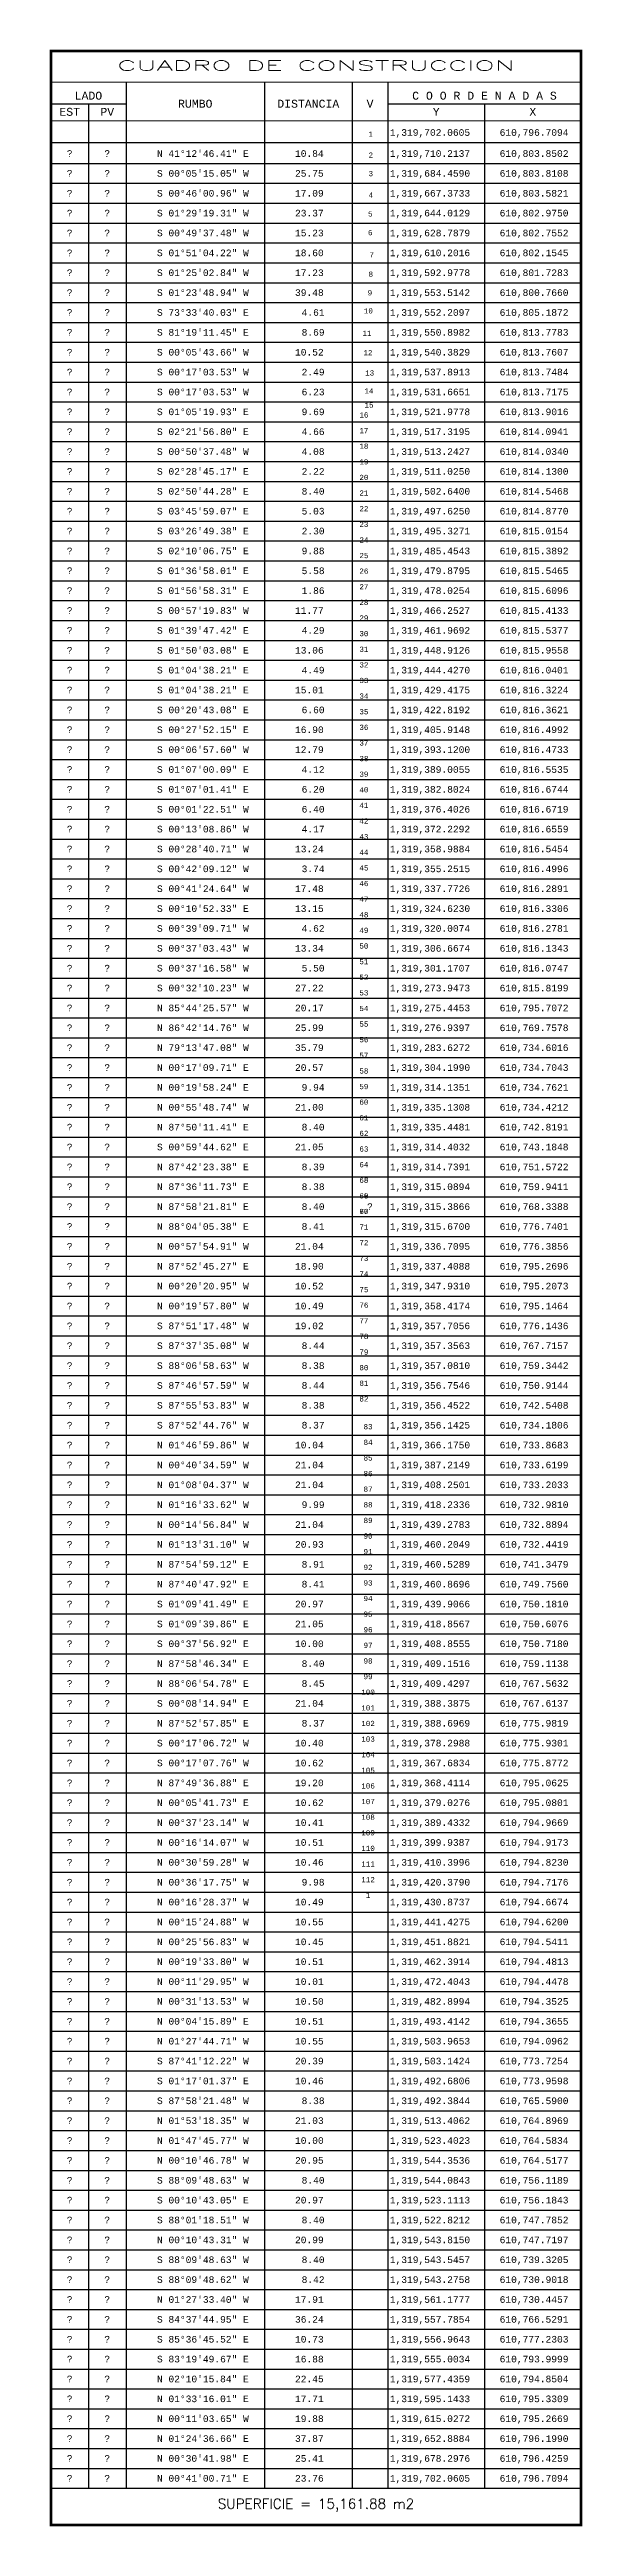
# Model space of a CAD drawing. Header units: millimetres. Extents: x 603916 to 1211550, y 1309898 to 2622648.
# Drawn here: x 605329.6 to 605425, y 1310364.5 to 1310808.3 of the extents above; entities that cross this region are included whole.
import ezdxf
from ezdxf.enums import TextEntityAlignment as Align

# ---------------------------------------------------------------- set-up
doc = ezdxf.new("R2010")
doc.units = ezdxf.units.MM
for name, color, linetype in [('CVL_CUADCON', 1, 'Continuous'), ('CVL_CUADCON_LIN', 8, 'Continuous'), ('CVL_CUADCON_TIT', 1, 'Continuous'), ('CVL_CUADCON_TX', 2, 'Continuous')]:
    doc.layers.add(name, color=color, linetype=linetype)
doc.styles.add('HUECA1', font='HUECA1.shx')
doc.styles.add('MONOTXT4', font='MONOTXT4.shx')

msp = doc.modelspace()

# ---------------------------------------------------------------- texts
at = {"layer": 'CVL_CUADCON_TIT', "color": 1, "lineweight": 30, "ltscale": 0.5, "style": 'HUECA1', "width": 1.758658}
msp.add_text('CUADRO DE CONSTRUCCION', height=1.77979, dxfattribs=at).set_placement((605341.713, 1310804.493), (605412.873, 1310804.493), align=Align.FIT)
at = {"layer": 'CVL_CUADCON_TIT', "color": 1, "lineweight": 30, "ltscale": 0.5, "style": 'MONOTXT4'}
for s, height, p in [('LADO', 1.4238, (605336.563, 1310799.275)), ('C O O R D E N A D A S', 1.42383, (605407.447, 1310799.275)), ('EST', 1.4238, (605333.206, 1310796.384)), ('PV', 1.4238, (605339.933, 1310796.384)), ('Y', 1.424, (605398.809, 1310796.384)), ('X', 1.424, (605416.096, 1310796.384))]:
    msp.add_text(s, height=height, dxfattribs=at).set_placement(p, align=Align.CENTER)
at = {"layer": 'CVL_CUADCON_TIT', "color": 1, "lineweight": 30, "ltscale": 0.5}
for s, height, style, p in [('RUMBO', 1.4238, 'MONOTXT4', (605355.678, 1310798.549)), ('DISTANCIA', 1.4238, 'MONOTXT4', (605375.909, 1310798.549)), ('V', 1.424, 'MONOTXT4', (605386.967, 1310798.549)), ('SUPERFICIE = 15,161.88 m2', 1.77979, 'HUECA1', (605377.293, 1310368.329))]:
    msp.add_text(s, height=height, dxfattribs=dict(at, style=style)).set_placement(p, align=Align.MIDDLE)
at = {"layer": 'CVL_CUADCON_TX', "color": 7, "ltscale": 0.5, "style": 'MONOTXT4'}
for s, height, p in [('1', 0.933, (605387.06, 1310792.634)), ('2', 0.933, (605387.097, 1310788.877)), ('4', 0.933, (605387.093, 1310781.711)), ('3', 0.933, (605387.102, 1310785.565)), ('5', 0.933, (605387.019, 1310778.348)), ('6', 0.933, (605386.993, 1310774.987)), ('7', 0.933, (605387.276, 1310771.02)), ('9', 0.933, (605386.937, 1310764.204)), ('8', 0.933, (605387.1, 1310767.538)), ('10', 0.9326, (605386.665, 1310760.974)), ('11', 0.9326, (605386.412, 1310756.954)), ('12', 0.9326, (605386.58, 1310753.482)), ('14', 0.9326, (605386.769, 1310746.637)), ('13', 0.9326, (605386.895, 1310749.856)), ('16', 0.9326, (605385.863, 1310742.323)), ('15', 0.9326, (605386.794, 1310744.092)), ('17', 0.9326, (605385.863, 1310739.525)), ('18', 0.9326, (605385.863, 1310736.727)), ('19', 0.9326, (605385.863, 1310733.929)), ('20', 0.9326, (605385.863, 1310731.131)), ('21', 0.9326, (605385.863, 1310728.334)), ('22', 0.9326, (605385.863, 1310725.536)), ('23', 0.9326, (605385.863, 1310722.738)), ('24', 0.9326, (605385.863, 1310719.94)), ('25', 0.9326, (605385.863, 1310717.142)), ('26', 0.9326, (605385.863, 1310714.345)), ('27', 0.9326, (605385.863, 1310711.547)), ('28', 0.9326, (605385.863, 1310708.749)), ('30', 0.9326, (605385.863, 1310703.153)), ('29', 0.9326, (605385.863, 1310705.951)), ('31', 0.9326, (605385.863, 1310700.356)), ('32', 0.9326, (605385.863, 1310697.558)), ('33', 0.9326, (605385.863, 1310694.76)), ('34', 0.9326, (605385.863, 1310691.962)), ('35', 0.9326, (605385.863, 1310689.164)), ('36', 0.9326, (605385.863, 1310686.367)), ('37', 0.9326, (605385.863, 1310683.569)), ('38', 0.9326, (605385.863, 1310680.771)), ('40', 0.9326, (605385.863, 1310675.176)), ('39', 0.9326, (605385.863, 1310677.973)), ('41', 0.9326, (605385.863, 1310672.378)), ('42', 0.9326, (605385.863, 1310669.58)), ('43', 0.9326, (605385.863, 1310666.782)), ('44', 0.9326, (605385.863, 1310663.984)), ('45', 0.9326, (605385.863, 1310661.187)), ('46', 0.9326, (605385.863, 1310658.389)), ('47', 0.9326, (605385.863, 1310655.591)), ('48', 0.9326, (605385.863, 1310652.793)), ('49', 0.9326, (605385.863, 1310649.995)), ('50', 0.9326, (605385.863, 1310647.198)), ('51', 0.9326, (605385.863, 1310644.4)), ('52', 0.9326, (605385.863, 1310641.602)), ('53', 0.9326, (605385.863, 1310638.804)), ('54', 0.9326, (605385.863, 1310636.006)), ('55', 0.9326, (605385.863, 1310633.209)), ('56', 0.9326, (605385.863, 1310630.411)), ('57', 0.9326, (605385.863, 1310627.613)), ('58', 0.9326, (605385.863, 1310624.815)), ('59', 0.9326, (605385.863, 1310622.017)), ('60', 0.9326, (605385.863, 1310619.22)), ('61', 0.9326, (605385.863, 1310616.422)), ('62', 0.9326, (605385.863, 1310613.624)), ('63', 0.9326, (605385.863, 1310610.826)), ('64', 0.9326, (605385.863, 1310608.028)), ('65', 0.9326, (605385.863, 1310605.231)), ('68', 0.9326, (605385.863, 1310605.231)), ('66', 0.9326, (605385.863, 1310602.433)), ('69', 0.9326, (605385.863, 1310602.433)), ('67', 0.9326, (605385.863, 1310599.635)), ('70', 0.9326, (605385.863, 1310599.635)), ('71', 0.9326, (605385.863, 1310596.837)), ('72', 0.9326, (605385.863, 1310594.039)), ('73', 0.9326, (605385.863, 1310591.242)), ('74', 0.9326, (605385.863, 1310588.444)), ('75', 0.9326, (605385.863, 1310585.646)), ('76', 0.9326, (605385.863, 1310582.848)), ('77', 0.9326, (605385.863, 1310580.051)), ('78', 0.9326, (605385.863, 1310577.253)), ('79', 0.9326, (605385.863, 1310574.455)), ('80', 0.9326, (605385.863, 1310571.657)), ('81', 0.9326, (605385.863, 1310568.859)), ('82', 0.9326, (605385.863, 1310566.062)), ('83', 0.9326, (605386.611, 1310561.078)), ('84', 0.9326, (605386.611, 1310558.28)), ('85', 0.9326, (605386.611, 1310555.483)), ('86', 0.9326, (605386.611, 1310552.685)), ('87', 0.9326, (605386.611, 1310549.887)), ('88', 0.9326, (605386.611, 1310547.089)), ('89', 0.9326, (605386.611, 1310544.291)), ('90', 0.9326, (605386.611, 1310541.494)), ('91', 0.9326, (605386.611, 1310538.696)), ('92', 0.9326, (605386.611, 1310535.898)), ('93', 0.9326, (605386.611, 1310533.1)), ('94', 0.9326, (605386.611, 1310530.302)), ('95', 0.9326, (605386.611, 1310527.505)), ('96', 0.9326, (605386.611, 1310524.707)), ('97', 0.9326, (605386.611, 1310521.909)), ('98', 0.9326, (605386.611, 1310519.111)), ('99', 0.9326, (605386.611, 1310516.313)), ('100', 0.9326, (605386.611, 1310513.516)), ('101', 0.9326, (605386.611, 1310510.718)), ('102', 0.9326, (605386.611, 1310507.92)), ('103', 0.9326, (605386.611, 1310505.122)), ('104', 0.9326, (605386.611, 1310502.324)), ('105', 0.9326, (605386.611, 1310499.527)), ('106', 0.9326, (605386.611, 1310496.729)), ('107', 0.9326, (605386.611, 1310493.931)), ('108', 0.9326, (605386.611, 1310491.133)), ('109', 0.9326, (605386.611, 1310488.335)), ('110', 0.9326, (605386.611, 1310485.538)), ('111', 0.9326, (605386.611, 1310482.74)), ('112', 0.9326, (605386.611, 1310479.942)), ('1', 0.933, (605386.611, 1310477.144))]:
    msp.add_text(s, height=height, dxfattribs=at).set_placement(p, align=Align.CENTER)
at = {"layer": 'CVL_CUADCON_TX', "color": 2, "lineweight": 30, "ltscale": 0.5, "style": 'MONOTXT4'}
for s, height, p in [('1,319,702.0605', 1.18653, (605390.503, 1310792.803)), ('610,796.7094', 1.18653, (605410.164, 1310792.803)), ('N 41%%d12\'46.41" E', 1.18653, (605348.832, 1310789.033)), ('10.84', 1.1865, (605373.536, 1310789.033)), ('1,319,710.2137', 1.18653, (605390.503, 1310789.033)), ('610,803.8502', 1.18653, (605410.164, 1310789.033)), ('S 00%%d05\'15.05" W', 1.18653, (605348.832, 1310785.473)), ('S 00%%d46\'00.96" W', 1.18653, (605348.832, 1310781.913)), ('25.75', 1.1865, (605373.536, 1310785.473)), ('17.09', 1.1865, (605373.536, 1310781.913)), ('1,319,684.4590', 1.18653, (605390.503, 1310785.473)), ('1,319,667.3733', 1.18653, (605390.503, 1310781.913)), ('610,803.8108', 1.18653, (605410.164, 1310785.473)), ('610,803.5821', 1.18653, (605410.164, 1310781.913)), ('S 01%%d29\'19.31" W', 1.18653, (605348.832, 1310778.354)), ('23.37', 1.1865, (605373.536, 1310778.354)), ('1,319,644.0129', 1.18653, (605390.503, 1310778.354)), ('610,802.9750', 1.18653, (605410.164, 1310778.354)), ('S 00%%d49\'37.48" W', 1.18653, (605348.832, 1310774.794)), ('15.23', 1.1865, (605373.536, 1310774.794)), ('1,319,628.7879', 1.18653, (605390.503, 1310774.794)), ('610,802.7552', 1.18653, (605410.164, 1310774.794)), ('S 01%%d51\'04.22" W', 1.18653, (605348.832, 1310771.235)), ('18.60', 1.1865, (605373.536, 1310771.235)), ('1,319,610.2016', 1.18653, (605390.503, 1310771.235)), ('610,802.1545', 1.18653, (605410.164, 1310771.235)), ('S 01%%d25\'02.84" W', 1.18653, (605348.832, 1310767.675)), ('S 01%%d23\'48.94" W', 1.18653, (605348.832, 1310764.116)), ('39.48', 1.1865, (605373.536, 1310764.116)), ('17.23', 1.1865, (605373.536, 1310767.675)), ('1,319,592.9778', 1.18653, (605390.503, 1310767.675)), ('1,319,553.5142', 1.18653, (605390.503, 1310764.116)), ('610,801.7283', 1.18653, (605410.164, 1310767.675)), ('610,800.7660', 1.18653, (605410.164, 1310764.116)), ('S 73%%d33\'40.03" E', 1.18653, (605348.832, 1310760.556)), ('4.61', 1.1865, (605374.722, 1310760.556)), ('1,319,552.2097', 1.18653, (605390.503, 1310760.556)), ('610,805.1872', 1.18653, (605410.164, 1310760.556)), ('S 81%%d19\'11.45" E', 1.18653, (605348.832, 1310756.996)), ('8.69', 1.1865, (605374.722, 1310756.996)), ('1,319,550.8982', 1.18653, (605390.503, 1310756.996)), ('610,813.7783', 1.18653, (605410.164, 1310756.996)), ('S 00%%d05\'43.66" W', 1.18653, (605348.832, 1310753.437)), ('10.52', 1.1865, (605373.536, 1310753.437)), ('1,319,540.3829', 1.18653, (605390.503, 1310753.437)), ('610,813.7607', 1.18653, (605410.164, 1310753.437)), ('S 00%%d17\'03.53" W', 1.18653, (605348.832, 1310749.877)), ('S 00%%d17\'03.53" W', 1.18653, (605348.832, 1310746.318)), ('2.49', 1.1865, (605374.722, 1310749.877)), ('6.23', 1.1865, (605374.722, 1310746.318)), ('1,319,537.8913', 1.18653, (605390.503, 1310749.877)), ('1,319,531.6651', 1.18653, (605390.503, 1310746.318)), ('610,813.7484', 1.18653, (605410.164, 1310749.877)), ('610,813.7175', 1.18653, (605410.164, 1310746.318)), ('S 01%%d05\'19.93" E', 1.18653, (605348.832, 1310742.758)), ('9.69', 1.1865, (605374.722, 1310742.758)), ('1,319,521.9778', 1.18653, (605390.503, 1310742.758)), ('610,813.9016', 1.18653, (605410.164, 1310742.758)), ('S 02%%d21\'56.80" E', 1.18653, (605348.832, 1310739.198)), ('4.66', 1.1865, (605374.722, 1310739.198)), ('1,319,517.3195', 1.18653, (605390.503, 1310739.198)), ('610,814.0941', 1.18653, (605410.164, 1310739.198)), ('S 00%%d50\'37.48" W', 1.18653, (605348.832, 1310735.639)), ('4.08', 1.1865, (605374.722, 1310735.639)), ('1,319,513.2427', 1.18653, (605390.503, 1310735.639)), ('610,814.0340', 1.18653, (605410.164, 1310735.639)), ('S 02%%d28\'45.17" E', 1.18653, (605348.832, 1310732.079)), ('S 02%%d50\'44.28" E', 1.18653, (605348.832, 1310728.52)), ('8.40', 1.1865, (605374.722, 1310728.52)), ('2.22', 1.1865, (605374.722, 1310732.079)), ('1,319,511.0250', 1.18653, (605390.503, 1310732.079)), ('1,319,502.6400', 1.18653, (605390.503, 1310728.52)), ('610,814.1300', 1.18653, (605410.164, 1310732.079)), ('610,814.5468', 1.18653, (605410.164, 1310728.52)), ('S 03%%d45\'59.07" E', 1.18653, (605348.832, 1310724.96)), ('5.03', 1.1865, (605374.722, 1310724.96)), ('1,319,497.6250', 1.18653, (605390.503, 1310724.96)), ('610,814.8770', 1.18653, (605410.164, 1310724.96)), ('S 03%%d26\'49.38" E', 1.18653, (605348.832, 1310721.401)), ('2.30', 1.1865, (605374.722, 1310721.401)), ('1,319,495.3271', 1.18653, (605390.503, 1310721.401)), ('610,815.0154', 1.18653, (605410.164, 1310721.401)), ('S 02%%d10\'06.75" E', 1.18653, (605348.832, 1310717.841)), ('9.88', 1.1865, (605374.722, 1310717.841)), ('1,319,485.4543', 1.18653, (605390.503, 1310717.841)), ('610,815.3892', 1.18653, (605410.164, 1310717.841)), ('S 01%%d36\'58.01" E', 1.18653, (605348.832, 1310714.281)), ('S 01%%d56\'58.31" E', 1.18653, (605348.832, 1310710.722)), ('5.58', 1.1865, (605374.722, 1310714.281)), ('1.86', 1.1865, (605374.722, 1310710.722)), ('1,319,479.8795', 1.18653, (605390.503, 1310714.281)), ('1,319,478.0254', 1.18653, (605390.503, 1310710.722)), ('610,815.5465', 1.18653, (605410.164, 1310714.281)), ('610,815.6096', 1.18653, (605410.164, 1310710.722)), ('S 00%%d57\'19.83" W', 1.18653, (605348.832, 1310707.162)), ('11.77', 1.1865, (605373.536, 1310707.162)), ('1,319,466.2527', 1.18653, (605390.503, 1310707.162)), ('610,815.4133', 1.18653, (605410.164, 1310707.162)), ('S 01%%d39\'47.42" E', 1.18653, (605348.832, 1310703.603)), ('4.29', 1.1865, (605374.722, 1310703.603)), ('1,319,461.9692', 1.18653, (605390.503, 1310703.603)), ('610,815.5377', 1.18653, (605410.164, 1310703.603)), ('S 01%%d50\'03.08" E', 1.18653, (605348.832, 1310700.043)), ('13.06', 1.1865, (605373.536, 1310700.043)), ('1,319,448.9126', 1.18653, (605390.503, 1310700.043)), ('610,815.9558', 1.18653, (605410.164, 1310700.043)), ('S 01%%d04\'38.21" E', 1.18653, (605348.832, 1310696.483)), ('S 01%%d04\'38.21" E', 1.18653, (605348.832, 1310692.924)), ('15.01', 1.1865, (605373.536, 1310692.924)), ('4.49', 1.1865, (605374.722, 1310696.483)), ('1,319,444.4270', 1.18653, (605390.503, 1310696.483)), ('1,319,429.4175', 1.18653, (605390.503, 1310692.924)), ('610,816.0401', 1.18653, (605410.164, 1310696.483)), ('610,816.3224', 1.18653, (605410.164, 1310692.924)), ('S 00%%d20\'43.08" E', 1.18653, (605348.832, 1310689.364)), ('6.60', 1.1865, (605374.722, 1310689.364)), ('1,319,422.8192', 1.18653, (605390.503, 1310689.364)), ('610,816.3621', 1.18653, (605410.164, 1310689.364)), ('S 00%%d27\'52.15" E', 1.18653, (605348.832, 1310685.805)), ('16.90', 1.1865, (605373.536, 1310685.805)), ('1,319,405.9148', 1.18653, (605390.503, 1310685.805)), ('610,816.4992', 1.18653, (605410.164, 1310685.805)), ('S 00%%d06\'57.60" W', 1.18653, (605348.832, 1310682.245)), ('12.79', 1.1865, (605373.536, 1310682.245)), ('1,319,393.1200', 1.18653, (605390.503, 1310682.245)), ('610,816.4733', 1.18653, (605410.164, 1310682.245)), ('S 01%%d07\'00.09" E', 1.18653, (605348.832, 1310678.686)), ('S 01%%d07\'01.41" E', 1.18653, (605348.832, 1310675.126)), ('4.12', 1.1865, (605374.722, 1310678.686)), ('6.20', 1.1865, (605374.722, 1310675.126)), ('1,319,389.0055', 1.18653, (605390.503, 1310678.686)), ('1,319,382.8024', 1.18653, (605390.503, 1310675.126)), ('610,816.5535', 1.18653, (605410.164, 1310678.686)), ('610,816.6744', 1.18653, (605410.164, 1310675.126)), ('S 00%%d01\'22.51" W', 1.18653, (605348.832, 1310671.566)), ('6.40', 1.1865, (605374.722, 1310671.566)), ('1,319,376.4026', 1.18653, (605390.503, 1310671.566)), ('610,816.6719', 1.18653, (605410.164, 1310671.566)), ('S 00%%d13\'08.86" W', 1.18653, (605348.832, 1310668.007)), ('4.17', 1.1865, (605374.722, 1310668.007)), ('1,319,372.2292', 1.18653, (605390.503, 1310668.007)), ('610,816.6559', 1.18653, (605410.164, 1310668.007)), ('S 00%%d28\'40.71" W', 1.18653, (605348.832, 1310664.447)), ('13.24', 1.1865, (605373.536, 1310664.447)), ('1,319,358.9884', 1.18653, (605390.503, 1310664.447)), ('610,816.5454', 1.18653, (605410.164, 1310664.447)), ('S 00%%d42\'09.12" W', 1.18653, (605348.832, 1310660.888)), ('S 00%%d41\'24.64" W', 1.18653, (605348.832, 1310657.328)), ('17.48', 1.1865, (605373.536, 1310657.328)), ('3.74', 1.1865, (605374.722, 1310660.888)), ('1,319,355.2515', 1.18653, (605390.503, 1310660.888)), ('1,319,337.7726', 1.18653, (605390.503, 1310657.328)), ('610,816.4996', 1.18653, (605410.164, 1310660.888)), ('610,816.2891', 1.18653, (605410.164, 1310657.328)), ('S 00%%d10\'52.33" E', 1.18653, (605348.832, 1310653.768)), ('13.15', 1.1865, (605373.536, 1310653.768)), ('1,319,324.6230', 1.18653, (605390.503, 1310653.768)), ('610,816.3306', 1.18653, (605410.164, 1310653.768)), ('S 00%%d39\'09.71" W', 1.18653, (605348.832, 1310650.209)), ('4.62', 1.1865, (605374.722, 1310650.209)), ('1,319,320.0074', 1.18653, (605390.503, 1310650.209)), ('610,816.2781', 1.18653, (605410.164, 1310650.209)), ('S 00%%d37\'03.43" W', 1.18653, (605348.832, 1310646.649)), ('13.34', 1.1865, (605373.536, 1310646.649)), ('1,319,306.6674', 1.18653, (605390.503, 1310646.649)), ('610,816.1343', 1.18653, (605410.164, 1310646.649)), ('S 00%%d37\'16.58" W', 1.18653, (605348.832, 1310643.09)), ('S 00%%d32\'10.23" W', 1.18653, (605348.832, 1310639.53)), ('27.22', 1.1865, (605373.536, 1310639.53)), ('5.50', 1.1865, (605374.722, 1310643.09)), ('1,319,301.1707', 1.18653, (605390.503, 1310643.09)), ('1,319,273.9473', 1.18653, (605390.503, 1310639.53)), ('610,816.0747', 1.18653, (605410.164, 1310643.09)), ('610,815.8199', 1.18653, (605410.164, 1310639.53)), ('N 85%%d44\'25.57" W', 1.18653, (605348.832, 1310635.971)), ('20.17', 1.1865, (605373.536, 1310635.971)), ('1,319,275.4453', 1.18653, (605390.503, 1310635.971)), ('610,795.7072', 1.18653, (605410.164, 1310635.971)), ('N 86%%d42\'14.76" W', 1.18653, (605348.832, 1310632.411)), ('25.99', 1.1865, (605373.536, 1310632.411)), ('1,319,276.9397', 1.18653, (605390.503, 1310632.411)), ('610,769.7578', 1.18653, (605410.164, 1310632.411)), ('N 79%%d13\'47.08" W', 1.18653, (605348.832, 1310628.851)), ('35.79', 1.1865, (605373.536, 1310628.851)), ('1,319,283.6272', 1.18653, (605390.503, 1310628.851)), ('610,734.6016', 1.18653, (605410.164, 1310628.851)), ('N 00%%d17\'09.71" E', 1.18653, (605348.832, 1310625.292)), ('N 00%%d19\'58.24" E', 1.18653, (605348.832, 1310621.732)), ('20.57', 1.1865, (605373.536, 1310625.292)), ('9.94', 1.1865, (605374.722, 1310621.732)), ('1,319,304.1990', 1.18653, (605390.503, 1310625.292)), ('1,319,314.1351', 1.18653, (605390.503, 1310621.732)), ('610,734.7043', 1.18653, (605410.164, 1310625.292)), ('610,734.7621', 1.18653, (605410.164, 1310621.732)), ('N 00%%d55\'48.74" W', 1.18653, (605348.832, 1310618.173)), ('21.00', 1.1865, (605373.536, 1310618.173)), ('1,319,335.1308', 1.18653, (605390.503, 1310618.173)), ('610,734.4212', 1.18653, (605410.164, 1310618.173)), ('N 87%%d50\'11.41" E', 1.18653, (605348.832, 1310614.613)), ('8.40', 1.1865, (605374.722, 1310614.613)), ('1,319,335.4481', 1.18653, (605390.503, 1310614.613)), ('610,742.8191', 1.18653, (605410.164, 1310614.613)), ('S 00%%d59\'44.62" E', 1.18653, (605348.832, 1310611.053)), ('21.05', 1.1865, (605373.536, 1310611.053)), ('1,319,314.4032', 1.18653, (605390.503, 1310611.053)), ('610,743.1848', 1.18653, (605410.164, 1310611.053)), ('N 87%%d42\'23.38" E', 1.18653, (605348.832, 1310607.494)), ('N 87%%d36\'11.73" E', 1.18653, (605348.832, 1310603.934)), ('8.39', 1.1865, (605374.722, 1310607.494)), ('8.38', 1.1865, (605374.722, 1310603.934)), ('1,319,314.7391', 1.18653, (605390.503, 1310607.494)), ('1,319,315.0894', 1.18653, (605390.503, 1310603.934)), ('610,751.5722', 1.18653, (605410.164, 1310607.494)), ('610,759.9411', 1.18653, (605410.164, 1310603.934)), ('N 87%%d58\'21.81" E', 1.18653, (605348.832, 1310600.375)), ('8.40', 1.1865, (605374.722, 1310600.375)), ('1,319,315.3866', 1.18653, (605390.503, 1310600.375)), ('610,768.3388', 1.18653, (605410.164, 1310600.375)), ('N 88%%d04\'05.38" E', 1.18653, (605348.832, 1310596.815)), ('8.41', 1.1865, (605374.722, 1310596.815)), ('1,319,315.6700', 1.18653, (605390.503, 1310596.815)), ('610,776.7401', 1.18653, (605410.164, 1310596.815)), ('N 00%%d57\'54.91" W', 1.18653, (605348.832, 1310593.255)), ('21.04', 1.1865, (605373.536, 1310593.255)), ('1,319,336.7095', 1.18653, (605390.503, 1310593.255)), ('610,776.3856', 1.18653, (605410.164, 1310593.255)), ('N 87%%d52\'45.27" E', 1.18653, (605348.832, 1310589.696)), ('N 00%%d20\'20.95" W', 1.18653, (605348.832, 1310586.136)), ('18.90', 1.1865, (605373.536, 1310589.696)), ('10.52', 1.1865, (605373.536, 1310586.136)), ('1,319,337.4088', 1.18653, (605390.503, 1310589.696)), ('1,319,347.9310', 1.18653, (605390.503, 1310586.136)), ('610,795.2696', 1.18653, (605410.164, 1310589.696)), ('610,795.2073', 1.18653, (605410.164, 1310586.136)), ('N 00%%d19\'57.80" W', 1.18653, (605348.832, 1310582.577)), ('10.49', 1.1865, (605373.536, 1310582.577)), ('1,319,358.4174', 1.18653, (605390.503, 1310582.577)), ('610,795.1464', 1.18653, (605410.164, 1310582.577)), ('S 87%%d51\'17.48" W', 1.18653, (605348.832, 1310579.017)), ('19.02', 1.1865, (605373.536, 1310579.017)), ('1,319,357.7056', 1.18653, (605390.503, 1310579.017)), ('610,776.1436', 1.18653, (605410.164, 1310579.017)), ('S 87%%d37\'35.08" W', 1.18653, (605348.832, 1310575.458)), ('8.44', 1.1865, (605374.722, 1310575.458)), ('1,319,357.3563', 1.18653, (605390.503, 1310575.458)), ('610,767.7157', 1.18653, (605410.164, 1310575.458)), ('S 88%%d06\'58.63" W', 1.18653, (605348.832, 1310571.898)), ('S 87%%d46\'57.59" W', 1.18653, (605348.832, 1310568.338)), ('8.38', 1.1865, (605374.722, 1310571.898)), ('8.44', 1.1865, (605374.722, 1310568.338)), ('1,319,357.0810', 1.18653, (605390.503, 1310571.898)), ('1,319,356.7546', 1.18653, (605390.503, 1310568.338)), ('610,759.3442', 1.18653, (605410.164, 1310571.898)), ('610,750.9144', 1.18653, (605410.164, 1310568.338)), ('S 87%%d55\'53.83" W', 1.18653, (605348.832, 1310564.779)), ('8.38', 1.1865, (605374.722, 1310564.779)), ('1,319,356.4522', 1.18653, (605390.503, 1310564.779)), ('610,742.5408', 1.18653, (605410.164, 1310564.779)), ('S 87%%d52\'44.76" W', 1.18653, (605348.832, 1310561.219)), ('8.37', 1.1865, (605374.722, 1310561.219)), ('1,319,356.1425', 1.18653, (605390.503, 1310561.219)), ('610,734.1806', 1.18653, (605410.164, 1310561.219)), ('N 01%%d46\'59.86" W', 1.18653, (605348.832, 1310557.66)), ('10.04', 1.1865, (605373.536, 1310557.66)), ('1,319,366.1750', 1.18653, (605390.503, 1310557.66)), ('610,733.8683', 1.18653, (605410.164, 1310557.66)), ('N 00%%d40\'34.59" W', 1.18653, (605348.832, 1310554.1)), ('N 01%%d08\'04.37" W', 1.18653, (605348.832, 1310550.54)), ('21.04', 1.1865, (605373.536, 1310554.1)), ('1,319,387.2149', 1.18653, (605390.503, 1310554.1)), ('610,733.6199', 1.18653, (605410.164, 1310554.1)), ('N 01%%d16\'33.62" W', 1.18653, (605348.832, 1310546.981)), ('21.04', 1.1865, (605373.536, 1310550.54)), ('9.99', 1.1865, (605374.722, 1310546.981)), ('1,319,408.2501', 1.18653, (605390.503, 1310550.54)), ('1,319,418.2336', 1.18653, (605390.503, 1310546.981)), ('610,733.2033', 1.18653, (605410.164, 1310550.54)), ('610,732.9810', 1.18653, (605410.164, 1310546.981)), ('N 00%%d14\'56.84" W', 1.18653, (605348.832, 1310543.421)), ('21.04', 1.1865, (605373.536, 1310543.421)), ('1,319,439.2783', 1.18653, (605390.503, 1310543.421)), ('610,732.8894', 1.18653, (605410.164, 1310543.421)), ('N 01%%d13\'31.10" W', 1.18653, (605348.832, 1310539.862)), ('20.93', 1.1865, (605373.536, 1310539.862)), ('1,319,460.2049', 1.18653, (605390.503, 1310539.862)), ('610,732.4419', 1.18653, (605410.164, 1310539.862)), ('N 87%%d54\'59.12" E', 1.18653, (605348.832, 1310536.302)), ('N 87%%d40\'47.92" E', 1.18653, (605348.832, 1310532.743)), ('8.91', 1.1865, (605374.722, 1310536.302)), ('1,319,460.5289', 1.18653, (605390.503, 1310536.302)), ('610,741.3479', 1.18653, (605410.164, 1310536.302)), ('S 01%%d09\'41.49" E', 1.18653, (605348.832, 1310529.183)), ('20.97', 1.1865, (605373.536, 1310529.183)), ('8.41', 1.1865, (605374.722, 1310532.743)), ('1,319,460.8696', 1.18653, (605390.503, 1310532.743)), ('1,319,439.9066', 1.18653, (605390.503, 1310529.183)), ('610,749.7560', 1.18653, (605410.164, 1310532.743)), ('610,750.1810', 1.18653, (605410.164, 1310529.183)), ('S 01%%d09\'39.86" E', 1.18653, (605348.832, 1310525.623)), ('21.05', 1.1865, (605373.536, 1310525.623)), ('1,319,418.8567', 1.18653, (605390.503, 1310525.623)), ('610,750.6076', 1.18653, (605410.164, 1310525.623)), ('S 00%%d37\'56.92" E', 1.18653, (605348.832, 1310522.064)), ('10.00', 1.1865, (605373.536, 1310522.064)), ('1,319,408.8555', 1.18653, (605390.503, 1310522.064)), ('610,750.7180', 1.18653, (605410.164, 1310522.064)), ('N 87%%d58\'46.34" E', 1.18653, (605348.832, 1310518.504)), ('8.40', 1.1865, (605374.722, 1310518.504)), ('1,319,409.1516', 1.18653, (605390.503, 1310518.504)), ('610,759.1138', 1.18653, (605410.164, 1310518.504)), ('S 00%%d08\'14.94" E', 1.18653, (605348.832, 1310511.385)), ('N 88%%d06\'54.78" E', 1.18653, (605348.832, 1310514.945)), ('21.04', 1.1865, (605373.536, 1310511.385)), ('8.45', 1.1865, (605374.722, 1310514.945)), ('1,319,409.4297', 1.18653, (605390.503, 1310514.945)), ('1,319,388.3875', 1.18653, (605390.503, 1310511.385)), ('610,767.5632', 1.18653, (605410.164, 1310514.945)), ('610,767.6137', 1.18653, (605410.164, 1310511.385)), ('N 87%%d52\'57.85" E', 1.18653, (605348.832, 1310507.825)), ('8.37', 1.1865, (605374.722, 1310507.825)), ('1,319,388.6969', 1.18653, (605390.503, 1310507.825)), ('610,775.9819', 1.18653, (605410.164, 1310507.825)), ('S 00%%d17\'06.72" W', 1.18653, (605348.832, 1310504.266)), ('10.40', 1.1865, (605373.536, 1310504.266)), ('1,319,378.2988', 1.18653, (605390.503, 1310504.266)), ('610,775.9301', 1.18653, (605410.164, 1310504.266)), ('S 00%%d17\'07.76" W', 1.18653, (605348.832, 1310500.706)), ('10.62', 1.1865, (605373.536, 1310500.706)), ('1,319,367.6834', 1.18653, (605390.503, 1310500.706)), ('610,775.8772', 1.18653, (605410.164, 1310500.706)), ('N 87%%d49\'36.88" E', 1.18653, (605348.832, 1310497.147)), ('N 00%%d05\'41.73" E', 1.18653, (605348.832, 1310493.587)), ('19.20', 1.1865, (605373.536, 1310497.147)), ('10.62', 1.1865, (605373.536, 1310493.587)), ('1,319,368.4114', 1.18653, (605390.503, 1310497.147)), ('1,319,379.0276', 1.18653, (605390.503, 1310493.587)), ('610,795.0625', 1.18653, (605410.164, 1310497.147)), ('610,795.0801', 1.18653, (605410.164, 1310493.587)), ('N 00%%d37\'23.14" W', 1.18653, (605348.832, 1310490.028)), ('10.41', 1.1865, (605373.536, 1310490.028)), ('1,319,389.4332', 1.18653, (605390.503, 1310490.028)), ('610,794.9669', 1.18653, (605410.164, 1310490.028)), ('N 00%%d16\'14.07" W', 1.18653, (605348.832, 1310486.468)), ('10.51', 1.1865, (605373.536, 1310486.468)), ('1,319,399.9387', 1.18653, (605390.503, 1310486.468)), ('610,794.9173', 1.18653, (605410.164, 1310486.468)), ('N 00%%d30\'59.28" W', 1.18653, (605348.832, 1310482.908)), ('10.46', 1.1865, (605373.536, 1310482.908)), ('1,319,410.3996', 1.18653, (605390.503, 1310482.908)), ('610,794.8230', 1.18653, (605410.164, 1310482.908)), ('N 00%%d36\'17.75" W', 1.18653, (605348.832, 1310479.349)), ('N 00%%d16\'28.37" W', 1.18653, (605348.832, 1310475.789)), ('10.49', 1.1865, (605373.536, 1310475.789)), ('9.98', 1.1865, (605374.722, 1310479.349)), ('1,319,420.3790', 1.18653, (605390.503, 1310479.349)), ('1,319,430.8737', 1.18653, (605390.503, 1310475.789)), ('610,794.7176', 1.18653, (605410.164, 1310479.349)), ('610,794.6674', 1.18653, (605410.164, 1310475.789)), ('N 00%%d15\'24.88" W', 1.18653, (605348.832, 1310472.23)), ('10.55', 1.1865, (605373.536, 1310472.23)), ('1,319,441.4275', 1.18653, (605390.503, 1310472.23)), ('610,794.6200', 1.18653, (605410.164, 1310472.23)), ('N 00%%d25\'56.83" W', 1.18653, (605348.832, 1310468.67)), ('10.45', 1.1865, (605373.536, 1310468.67)), ('1,319,451.8821', 1.18653, (605390.503, 1310468.67)), ('610,794.5411', 1.18653, (605410.164, 1310468.67)), ('N 00%%d19\'33.80" W', 1.18653, (605348.832, 1310465.11)), ('10.51', 1.1865, (605373.536, 1310465.11)), ('1,319,462.3914', 1.18653, (605390.503, 1310465.11)), ('610,794.4813', 1.18653, (605410.164, 1310465.11)), ('N 00%%d11\'29.95" W', 1.18653, (605348.832, 1310461.551)), ('N 00%%d31\'13.53" W', 1.18653, (605348.832, 1310457.991)), ('10.01', 1.1865, (605373.536, 1310461.551)), ('10.50', 1.1865, (605373.536, 1310457.991)), ('1,319,472.4043', 1.18653, (605390.503, 1310461.551)), ('1,319,482.8994', 1.18653, (605390.503, 1310457.991)), ('610,794.4478', 1.18653, (605410.164, 1310461.551)), ('610,794.3525', 1.18653, (605410.164, 1310457.991)), ('N 00%%d04\'15.89" E', 1.18653, (605348.832, 1310454.432)), ('10.51', 1.1865, (605373.536, 1310454.432)), ('1,319,493.4142', 1.18653, (605390.503, 1310454.432)), ('610,794.3655', 1.18653, (605410.164, 1310454.432)), ('N 01%%d27\'44.71" W', 1.18653, (605348.832, 1310450.872)), ('10.55', 1.1865, (605373.536, 1310450.872)), ('1,319,503.9653', 1.18653, (605390.503, 1310450.872)), ('610,794.0962', 1.18653, (605410.164, 1310450.872)), ('S 87%%d41\'12.22" W', 1.18653, (605348.832, 1310447.313)), ('20.39', 1.1865, (605373.536, 1310447.313)), ('1,319,503.1424', 1.18653, (605390.503, 1310447.313)), ('610,773.7254', 1.18653, (605410.164, 1310447.313)), ('S 01%%d17\'01.37" E', 1.18653, (605348.832, 1310443.753)), ('S 87%%d58\'21.48" W', 1.18653, (605348.832, 1310440.193)), ('10.46', 1.1865, (605373.536, 1310443.753)), ('8.38', 1.1865, (605374.722, 1310440.193)), ('1,319,492.6806', 1.18653, (605390.503, 1310443.753)), ('1,319,492.3844', 1.18653, (605390.503, 1310440.193)), ('610,773.9598', 1.18653, (605410.164, 1310443.753)), ('610,765.5900', 1.18653, (605410.164, 1310440.193)), ('N 01%%d53\'18.35" W', 1.18653, (605348.832, 1310436.634)), ('21.03', 1.1865, (605373.536, 1310436.634)), ('1,319,513.4062', 1.18653, (605390.503, 1310436.634)), ('610,764.8969', 1.18653, (605410.164, 1310436.634)), ('N 01%%d47\'45.77" W', 1.18653, (605348.832, 1310433.074)), ('10.00', 1.1865, (605373.536, 1310433.074)), ('1,319,523.4023', 1.18653, (605390.503, 1310433.074)), ('610,764.5834', 1.18653, (605410.164, 1310433.074)), ('N 00%%d10\'46.78" W', 1.18653, (605348.832, 1310429.515)), ('20.95', 1.1865, (605373.536, 1310429.515)), ('1,319,544.3536', 1.18653, (605390.503, 1310429.515)), ('610,764.5177', 1.18653, (605410.164, 1310429.515)), ('S 88%%d09\'48.63" W', 1.18653, (605348.832, 1310425.955)), ('S 00%%d10\'43.05" E', 1.18653, (605348.832, 1310422.395)), ('20.97', 1.1865, (605373.536, 1310422.395)), ('8.40', 1.1865, (605374.722, 1310425.955)), ('1,319,544.0843', 1.18653, (605390.503, 1310425.955)), ('1,319,523.1113', 1.18653, (605390.503, 1310422.395)), ('610,756.1189', 1.18653, (605410.164, 1310425.955)), ('610,756.1843', 1.18653, (605410.164, 1310422.395)), ('S 88%%d01\'18.51" W', 1.18653, (605348.832, 1310418.836)), ('8.40', 1.1865, (605374.722, 1310418.836)), ('1,319,522.8212', 1.18653, (605390.503, 1310418.836)), ('610,747.7852', 1.18653, (605410.164, 1310418.836)), ('N 00%%d10\'43.31" W', 1.18653, (605348.832, 1310415.276)), ('20.99', 1.1865, (605373.536, 1310415.276)), ('1,319,543.8150', 1.18653, (605390.503, 1310415.276)), ('610,747.7197', 1.18653, (605410.164, 1310415.276)), ('S 88%%d09\'48.63" W', 1.18653, (605348.832, 1310411.717)), ('8.40', 1.1865, (605374.722, 1310411.717)), ('1,319,543.5457', 1.18653, (605390.503, 1310411.717)), ('610,739.3205', 1.18653, (605410.164, 1310411.717)), ('S 88%%d09\'48.62" W', 1.18653, (605348.832, 1310408.157)), ('N 01%%d27\'33.40" W', 1.18653, (605348.832, 1310404.598)), ('17.91', 1.1865, (605373.536, 1310404.598)), ('8.42', 1.1865, (605374.722, 1310408.157)), ('1,319,543.2758', 1.18653, (605390.503, 1310408.157)), ('1,319,561.1777', 1.18653, (605390.503, 1310404.598)), ('610,730.9018', 1.18653, (605410.164, 1310408.157)), ('610,730.4457', 1.18653, (605410.164, 1310404.598)), ('S 84%%d37\'44.95" E', 1.18653, (605348.832, 1310401.038)), ('36.24', 1.1865, (605373.536, 1310401.038)), ('1,319,557.7854', 1.18653, (605390.503, 1310401.038)), ('610,766.5291', 1.18653, (605410.164, 1310401.038)), ('S 85%%d36\'45.52" E', 1.18653, (605348.832, 1310397.478)), ('10.73', 1.1865, (605373.536, 1310397.478)), ('1,319,556.9643', 1.18653, (605390.503, 1310397.478)), ('610,777.2303', 1.18653, (605410.164, 1310397.478)), ('S 83%%d19\'49.67" E', 1.18653, (605348.832, 1310393.919)), ('16.88', 1.1865, (605373.536, 1310393.919)), ('1,319,555.0034', 1.18653, (605390.503, 1310393.919)), ('610,793.9999', 1.18653, (605410.164, 1310393.919)), ('N 02%%d10\'15.84" E', 1.18653, (605348.832, 1310390.359)), ('N 01%%d33\'16.01" E', 1.18653, (605348.832, 1310386.8)), ('22.45', 1.1865, (605373.536, 1310390.359)), ('17.71', 1.1865, (605373.536, 1310386.8)), ('1,319,577.4359', 1.18653, (605390.503, 1310390.359)), ('1,319,595.1433', 1.18653, (605390.503, 1310386.8)), ('610,794.8504', 1.18653, (605410.164, 1310390.359)), ('610,795.3309', 1.18653, (605410.164, 1310386.8)), ('N 00%%d11\'03.65" W', 1.18653, (605348.832, 1310383.24)), ('19.88', 1.1865, (605373.536, 1310383.24)), ('1,319,615.0272', 1.18653, (605390.503, 1310383.24)), ('610,795.2669', 1.18653, (605410.164, 1310383.24)), ('N 01%%d24\'36.66" E', 1.18653, (605348.832, 1310379.68)), ('37.87', 1.1865, (605373.536, 1310379.68)), ('1,319,652.8884', 1.18653, (605390.503, 1310379.68)), ('610,796.1990', 1.18653, (605410.164, 1310379.68)), ('N 00%%d30\'41.98" E', 1.18653, (605348.832, 1310376.121)), ('25.41', 1.1865, (605373.536, 1310376.121)), ('1,319,678.2976', 1.18653, (605390.503, 1310376.121)), ('610,796.4259', 1.18653, (605410.164, 1310376.121)), ('N 00%%d41\'00.71" E', 1.18653, (605348.832, 1310372.561)), ('23.76', 1.1865, (605373.536, 1310372.561)), ('1,319,702.0605', 1.18653, (605390.503, 1310372.561)), ('610,796.7094', 1.18653, (605410.164, 1310372.561))]:
    msp.add_text(s, height=height, dxfattribs=at).set_placement(p)
for p in [(605333.206, 1310789.033), (605339.927, 1310789.033), (605333.206, 1310785.473), (605333.206, 1310781.913), (605339.927, 1310785.473), (605339.927, 1310781.913), (605333.206, 1310778.354), (605339.927, 1310778.354), (605333.206, 1310774.794), (605339.927, 1310774.794), (605333.206, 1310771.235), (605339.927, 1310771.235), (605333.206, 1310767.675), (605333.206, 1310764.116), (605339.927, 1310767.675), (605339.927, 1310764.116), (605333.206, 1310760.556), (605339.927, 1310760.556), (605333.206, 1310756.996), (605339.927, 1310756.996), (605333.206, 1310753.437), (605339.927, 1310753.437), (605333.206, 1310749.877), (605333.206, 1310746.318), (605339.927, 1310749.877), (605339.927, 1310746.318), (605333.206, 1310742.758), (605339.927, 1310742.758), (605333.206, 1310739.198), (605339.927, 1310739.198), (605333.206, 1310735.639), (605339.927, 1310735.639), (605333.206, 1310732.079), (605333.206, 1310728.52), (605339.927, 1310732.079), (605339.927, 1310728.52), (605333.206, 1310724.96), (605339.927, 1310724.96), (605333.206, 1310721.401), (605339.927, 1310721.401), (605333.206, 1310717.841), (605339.927, 1310717.841), (605333.206, 1310714.281), (605333.206, 1310710.722), (605339.927, 1310714.281), (605339.927, 1310710.722), (605333.206, 1310707.162), (605339.927, 1310707.162), (605333.206, 1310703.603), (605339.927, 1310703.603), (605333.206, 1310700.043), (605339.927, 1310700.043), (605333.206, 1310696.483), (605333.206, 1310692.924), (605339.927, 1310696.483), (605339.927, 1310692.924), (605333.206, 1310689.364), (605339.927, 1310689.364), (605333.206, 1310685.805), (605339.927, 1310685.805), (605333.206, 1310682.245), (605339.927, 1310682.245), (605333.206, 1310678.686), (605333.206, 1310675.126), (605339.927, 1310678.686), (605339.927, 1310675.126), (605333.206, 1310671.566), (605339.927, 1310671.566), (605333.206, 1310668.007), (605339.927, 1310668.007), (605333.206, 1310664.447), (605339.927, 1310664.447), (605333.206, 1310660.888), (605333.206, 1310657.328), (605339.927, 1310660.888), (605339.927, 1310657.328), (605333.206, 1310653.768), (605339.927, 1310653.768), (605333.206, 1310650.209), (605339.927, 1310650.209), (605333.206, 1310646.649), (605339.927, 1310646.649), (605333.206, 1310643.09), (605333.206, 1310639.53), (605339.927, 1310643.09), (605339.927, 1310639.53), (605333.206, 1310635.971), (605339.927, 1310635.971), (605333.206, 1310632.411), (605339.927, 1310632.411), (605333.206, 1310628.851), (605339.927, 1310628.851), (605333.206, 1310625.292), (605333.206, 1310621.732), (605339.927, 1310625.292), (605339.927, 1310621.732), (605333.206, 1310618.173), (605339.927, 1310618.173), (605333.206, 1310614.613), (605339.927, 1310614.613), (605333.206, 1310611.053), (605339.927, 1310611.053), (605333.206, 1310607.494), (605333.206, 1310603.934), (605339.927, 1310607.494), (605339.927, 1310603.934), (605333.206, 1310600.375), (605339.927, 1310600.375), (605386.962, 1310600.375), (605333.206, 1310596.815), (605339.927, 1310596.815), (605333.206, 1310593.255), (605339.927, 1310593.255), (605333.206, 1310589.696), (605333.206, 1310586.136), (605339.927, 1310589.696), (605339.927, 1310586.136), (605333.206, 1310582.577), (605339.927, 1310582.577), (605333.206, 1310579.017), (605339.927, 1310579.017), (605333.206, 1310575.458), (605339.927, 1310575.458), (605333.206, 1310571.898), (605333.206, 1310568.338), (605339.927, 1310571.898), (605339.927, 1310568.338), (605333.206, 1310564.779), (605339.927, 1310564.779), (605333.206, 1310561.219), (605339.927, 1310561.219), (605333.206, 1310557.66), (605339.927, 1310557.66), (605333.206, 1310554.1), (605339.927, 1310554.1), (605333.206, 1310550.54), (605333.206, 1310546.981), (605339.927, 1310550.54), (605339.927, 1310546.981), (605333.206, 1310543.421), (605339.927, 1310543.421), (605333.206, 1310539.862), (605339.927, 1310539.862), (605333.206, 1310536.302), (605339.927, 1310536.302), (605333.206, 1310532.743), (605333.206, 1310529.183), (605339.927, 1310532.743), (605339.927, 1310529.183), (605333.206, 1310525.623), (605339.927, 1310525.623), (605333.206, 1310522.064), (605339.927, 1310522.064), (605333.206, 1310518.504), (605339.927, 1310518.504), (605333.206, 1310514.945), (605333.206, 1310511.385), (605339.927, 1310514.945), (605339.927, 1310511.385), (605333.206, 1310507.825), (605339.927, 1310507.825), (605333.206, 1310504.266), (605339.927, 1310504.266), (605333.206, 1310500.706), (605339.927, 1310500.706), (605333.206, 1310497.147), (605333.206, 1310493.587), (605339.927, 1310497.147), (605339.927, 1310493.587), (605333.206, 1310490.028), (605339.927, 1310490.028), (605333.206, 1310486.468), (605339.927, 1310486.468), (605333.206, 1310482.908), (605339.927, 1310482.908), (605333.206, 1310479.349), (605333.206, 1310475.789), (605339.927, 1310479.349), (605339.927, 1310475.789), (605333.206, 1310472.23), (605339.927, 1310472.23), (605333.206, 1310468.67), (605339.927, 1310468.67), (605333.206, 1310465.11), (605339.927, 1310465.11), (605333.206, 1310461.551), (605333.206, 1310457.991), (605339.927, 1310461.551), (605339.927, 1310457.991), (605333.206, 1310454.432), (605339.927, 1310454.432), (605333.206, 1310450.872), (605339.927, 1310450.872), (605333.206, 1310447.313), (605339.927, 1310447.313), (605333.206, 1310443.753), (605333.206, 1310440.193), (605339.927, 1310443.753), (605339.927, 1310440.193), (605333.206, 1310436.634), (605339.927, 1310436.634), (605333.206, 1310433.074), (605339.927, 1310433.074), (605333.206, 1310429.515), (605339.927, 1310429.515), (605333.206, 1310425.955), (605333.206, 1310422.395), (605339.927, 1310425.955), (605339.927, 1310422.395), (605333.206, 1310418.836), (605339.927, 1310418.836), (605333.206, 1310415.276), (605339.927, 1310415.276), (605333.206, 1310411.717), (605339.927, 1310411.717), (605333.206, 1310408.157), (605333.206, 1310404.598), (605339.927, 1310408.157), (605339.927, 1310404.598), (605333.206, 1310401.038), (605339.927, 1310401.038), (605333.206, 1310397.478), (605339.927, 1310397.478), (605333.206, 1310393.919), (605339.927, 1310393.919), (605333.206, 1310390.359), (605333.206, 1310386.8), (605339.927, 1310390.359), (605339.927, 1310386.8), (605333.206, 1310383.24), (605339.927, 1310383.24), (605333.206, 1310379.68), (605339.927, 1310379.68), (605333.206, 1310376.121), (605339.927, 1310376.121), (605333.206, 1310372.561), (605339.927, 1310372.561)]:
    msp.add_text('?', height=1.187, dxfattribs=at).set_placement(p, align=Align.CENTER)

# ---------------------------------------------------------------- linework, layer by layer
at = {"layer": 'CVL_CUADCON', "color": 1, "linetype": 'Continuous', "lineweight": 30, "const_width": 0.475, "flags": 128}
msp.add_lwpolyline([(605329.848, 1310808.017), (605424.738, 1310808.017), (605424.738, 1310364.769), (605329.848, 1310364.769)], close=True, dxfattribs=at)
at = {"layer": 'CVL_CUADCON', "color": 1, "linetype": 'Continuous', "lineweight": 30, "const_width": 0.178, "flags": 128}
for points in [[(605329.848, 1310802.382), (605424.738, 1310802.382)], [(605329.848, 1310795.479), (605424.738, 1310795.479)], [(605329.848, 1310371.375), (605424.738, 1310371.375)]]:
    msp.add_lwpolyline(points, dxfattribs=at)
at = {"layer": 'CVL_CUADCON_LIN', "color": 8, "linetype": 'Continuous', "lineweight": 30, "ltscale": 0.5}
for p, q in [((605343.29, 1310802.382), (605343.29, 1310371.375)), ((605368.054, 1310802.382), (605368.054, 1310371.375)), ((605383.767, 1310802.382), (605383.767, 1310371.375)), ((605390.158, 1310802.382), (605390.158, 1310371.375)), ((605329.848, 1310798.552), (605343.29, 1310798.552)), ((605336.563, 1310798.552), (605336.563, 1310371.375)), ((605390.158, 1310798.552), (605424.738, 1310798.552)), ((605407.448, 1310798.552), (605407.448, 1310371.375)), ((605329.848, 1310791.617), (605424.738, 1310791.617)), ((605329.848, 1310787.846), (605424.738, 1310787.846)), ((605329.848, 1310784.287), (605424.738, 1310784.287)), ((605329.848, 1310780.727), (605424.738, 1310780.727)), ((605329.848, 1310777.167), (605424.738, 1310777.167)), ((605329.848, 1310773.608), (605424.738, 1310773.608)), ((605329.848, 1310770.048), (605424.738, 1310770.048)), ((605329.848, 1310766.489), (605424.738, 1310766.489)), ((605329.848, 1310762.929), (605424.738, 1310762.929)), ((605329.848, 1310759.369), (605424.738, 1310759.369)), ((605329.848, 1310755.81), (605424.738, 1310755.81)), ((605329.848, 1310752.25), (605424.738, 1310752.25)), ((605329.848, 1310748.691), (605424.738, 1310748.691)), ((605329.848, 1310745.131), (605424.738, 1310745.131)), ((605329.848, 1310741.572), (605424.738, 1310741.572)), ((605329.848, 1310738.012), (605424.738, 1310738.012)), ((605329.848, 1310734.452), (605424.738, 1310734.452)), ((605329.848, 1310730.893), (605424.738, 1310730.893)), ((605329.848, 1310727.333), (605424.738, 1310727.333)), ((605329.848, 1310723.774), (605424.738, 1310723.774)), ((605329.848, 1310720.214), (605424.738, 1310720.214)), ((605329.848, 1310716.654), (605424.738, 1310716.654)), ((605329.848, 1310713.095), (605424.738, 1310713.095)), ((605329.848, 1310709.535), (605424.738, 1310709.535)), ((605329.848, 1310705.976), (605424.738, 1310705.976)), ((605329.848, 1310702.416), (605424.738, 1310702.416)), ((605329.848, 1310698.857), (605424.738, 1310698.857)), ((605329.848, 1310695.297), (605424.738, 1310695.297)), ((605329.848, 1310691.737), (605424.738, 1310691.737)), ((605329.848, 1310688.178), (605424.738, 1310688.178)), ((605329.848, 1310684.618), (605424.738, 1310684.618)), ((605329.848, 1310681.059), (605424.738, 1310681.059)), ((605329.848, 1310677.499), (605424.738, 1310677.499)), ((605329.848, 1310673.939), (605424.738, 1310673.939)), ((605329.848, 1310670.38), (605424.738, 1310670.38)), ((605329.848, 1310666.82), (605424.738, 1310666.82)), ((605329.848, 1310663.261), (605424.738, 1310663.261)), ((605329.848, 1310659.701), (605424.738, 1310659.701)), ((605329.848, 1310656.141), (605424.738, 1310656.141)), ((605329.848, 1310652.582), (605424.738, 1310652.582)), ((605329.848, 1310649.022), (605424.738, 1310649.022)), ((605329.848, 1310645.463), (605424.738, 1310645.463)), ((605329.848, 1310641.903), (605424.738, 1310641.903)), ((605329.848, 1310638.344), (605424.738, 1310638.344)), ((605329.848, 1310634.784), (605424.738, 1310634.784)), ((605329.848, 1310631.224), (605424.738, 1310631.224)), ((605329.848, 1310627.665), (605424.738, 1310627.665)), ((605329.848, 1310624.105), (605424.738, 1310624.105)), ((605329.848, 1310620.546), (605424.738, 1310620.546)), ((605329.848, 1310616.986), (605424.738, 1310616.986)), ((605329.848, 1310613.426), (605424.738, 1310613.426)), ((605329.848, 1310609.867), (605424.738, 1310609.867)), ((605329.848, 1310606.307), (605424.738, 1310606.307)), ((605329.848, 1310602.748), (605424.738, 1310602.748)), ((605329.848, 1310599.188), (605424.738, 1310599.188)), ((605329.848, 1310595.629), (605424.738, 1310595.629)), ((605329.848, 1310592.069), (605424.738, 1310592.069)), ((605329.848, 1310588.509), (605424.738, 1310588.509)), ((605329.848, 1310584.95), (605424.738, 1310584.95)), ((605329.848, 1310581.39), (605424.738, 1310581.39)), ((605329.848, 1310577.831), (605424.738, 1310577.831)), ((605329.848, 1310574.271), (605424.738, 1310574.271)), ((605329.848, 1310570.711), (605424.738, 1310570.711)), ((605329.848, 1310567.152), (605424.738, 1310567.152)), ((605329.848, 1310563.592), (605424.738, 1310563.592)), ((605329.848, 1310560.033), (605424.738, 1310560.033)), ((605329.848, 1310556.473), (605424.738, 1310556.473)), ((605329.848, 1310552.914), (605424.738, 1310552.914)), ((605329.848, 1310549.354), (605424.738, 1310549.354)), ((605329.848, 1310545.794), (605424.738, 1310545.794)), ((605329.848, 1310542.235), (605424.738, 1310542.235)), ((605329.848, 1310538.675), (605424.738, 1310538.675)), ((605329.848, 1310535.116), (605424.738, 1310535.116)), ((605329.848, 1310531.556), (605424.738, 1310531.556)), ((605329.848, 1310527.996), (605424.738, 1310527.996)), ((605329.848, 1310524.437), (605424.738, 1310524.437)), ((605329.848, 1310520.877), (605424.738, 1310520.877)), ((605329.848, 1310517.318), (605424.738, 1310517.318)), ((605329.848, 1310513.758), (605424.738, 1310513.758)), ((605329.848, 1310510.199), (605424.738, 1310510.199)), ((605329.848, 1310506.639), (605424.738, 1310506.639)), ((605329.848, 1310503.079), (605424.738, 1310503.079)), ((605329.848, 1310499.52), (605424.738, 1310499.52)), ((605329.848, 1310495.96), (605424.738, 1310495.96)), ((605329.848, 1310492.401), (605424.738, 1310492.401)), ((605329.848, 1310488.841), (605424.738, 1310488.841)), ((605329.848, 1310485.281), (605424.738, 1310485.281)), ((605329.848, 1310481.722), (605424.738, 1310481.722)), ((605329.848, 1310478.162), (605424.738, 1310478.162)), ((605329.848, 1310474.603), (605424.738, 1310474.603)), ((605329.848, 1310471.043), (605424.738, 1310471.043)), ((605329.848, 1310467.484), (605424.738, 1310467.484)), ((605329.848, 1310463.924), (605424.738, 1310463.924)), ((605329.848, 1310460.364), (605424.738, 1310460.364)), ((605329.848, 1310456.805), (605424.738, 1310456.805)), ((605329.848, 1310453.245), (605424.738, 1310453.245)), ((605329.848, 1310449.686), (605424.738, 1310449.686)), ((605329.848, 1310446.126), (605424.738, 1310446.126)), ((605329.848, 1310442.566), (605424.738, 1310442.566)), ((605329.848, 1310439.007), (605424.738, 1310439.007)), ((605329.848, 1310435.447), (605424.738, 1310435.447)), ((605329.848, 1310431.888), (605424.738, 1310431.888)), ((605329.848, 1310428.328), (605424.738, 1310428.328)), ((605329.848, 1310424.769), (605424.738, 1310424.769)), ((605329.848, 1310421.209), (605424.738, 1310421.209)), ((605329.848, 1310417.649), (605424.738, 1310417.649)), ((605329.848, 1310414.09), (605424.738, 1310414.09)), ((605329.848, 1310410.53), (605424.738, 1310410.53)), ((605329.848, 1310406.971), (605424.738, 1310406.971)), ((605329.848, 1310403.411), (605424.738, 1310403.411)), ((605329.848, 1310399.851), (605424.738, 1310399.851)), ((605329.848, 1310396.292), (605424.738, 1310396.292)), ((605329.848, 1310392.732), (605424.738, 1310392.732)), ((605329.848, 1310389.173), (605424.738, 1310389.173)), ((605329.848, 1310385.613), (605424.738, 1310385.613)), ((605329.848, 1310382.053), (605424.738, 1310382.053)), ((605329.848, 1310378.494), (605424.738, 1310378.494)), ((605329.848, 1310374.934), (605424.738, 1310374.934)), ((605329.848, 1310371.375), (605424.738, 1310371.375))]:
    msp.add_line(p, q, dxfattribs=at)

msp.set_redraw_order([(e.dxf.handle, doc.entitydb.next_handle()) for e in msp.query("TEXT MTEXT ATTDEF DIMENSION ARC_DIMENSION")])  # texts and dimensions are drawn at this point

doc.saveas('drawing.dxf')
